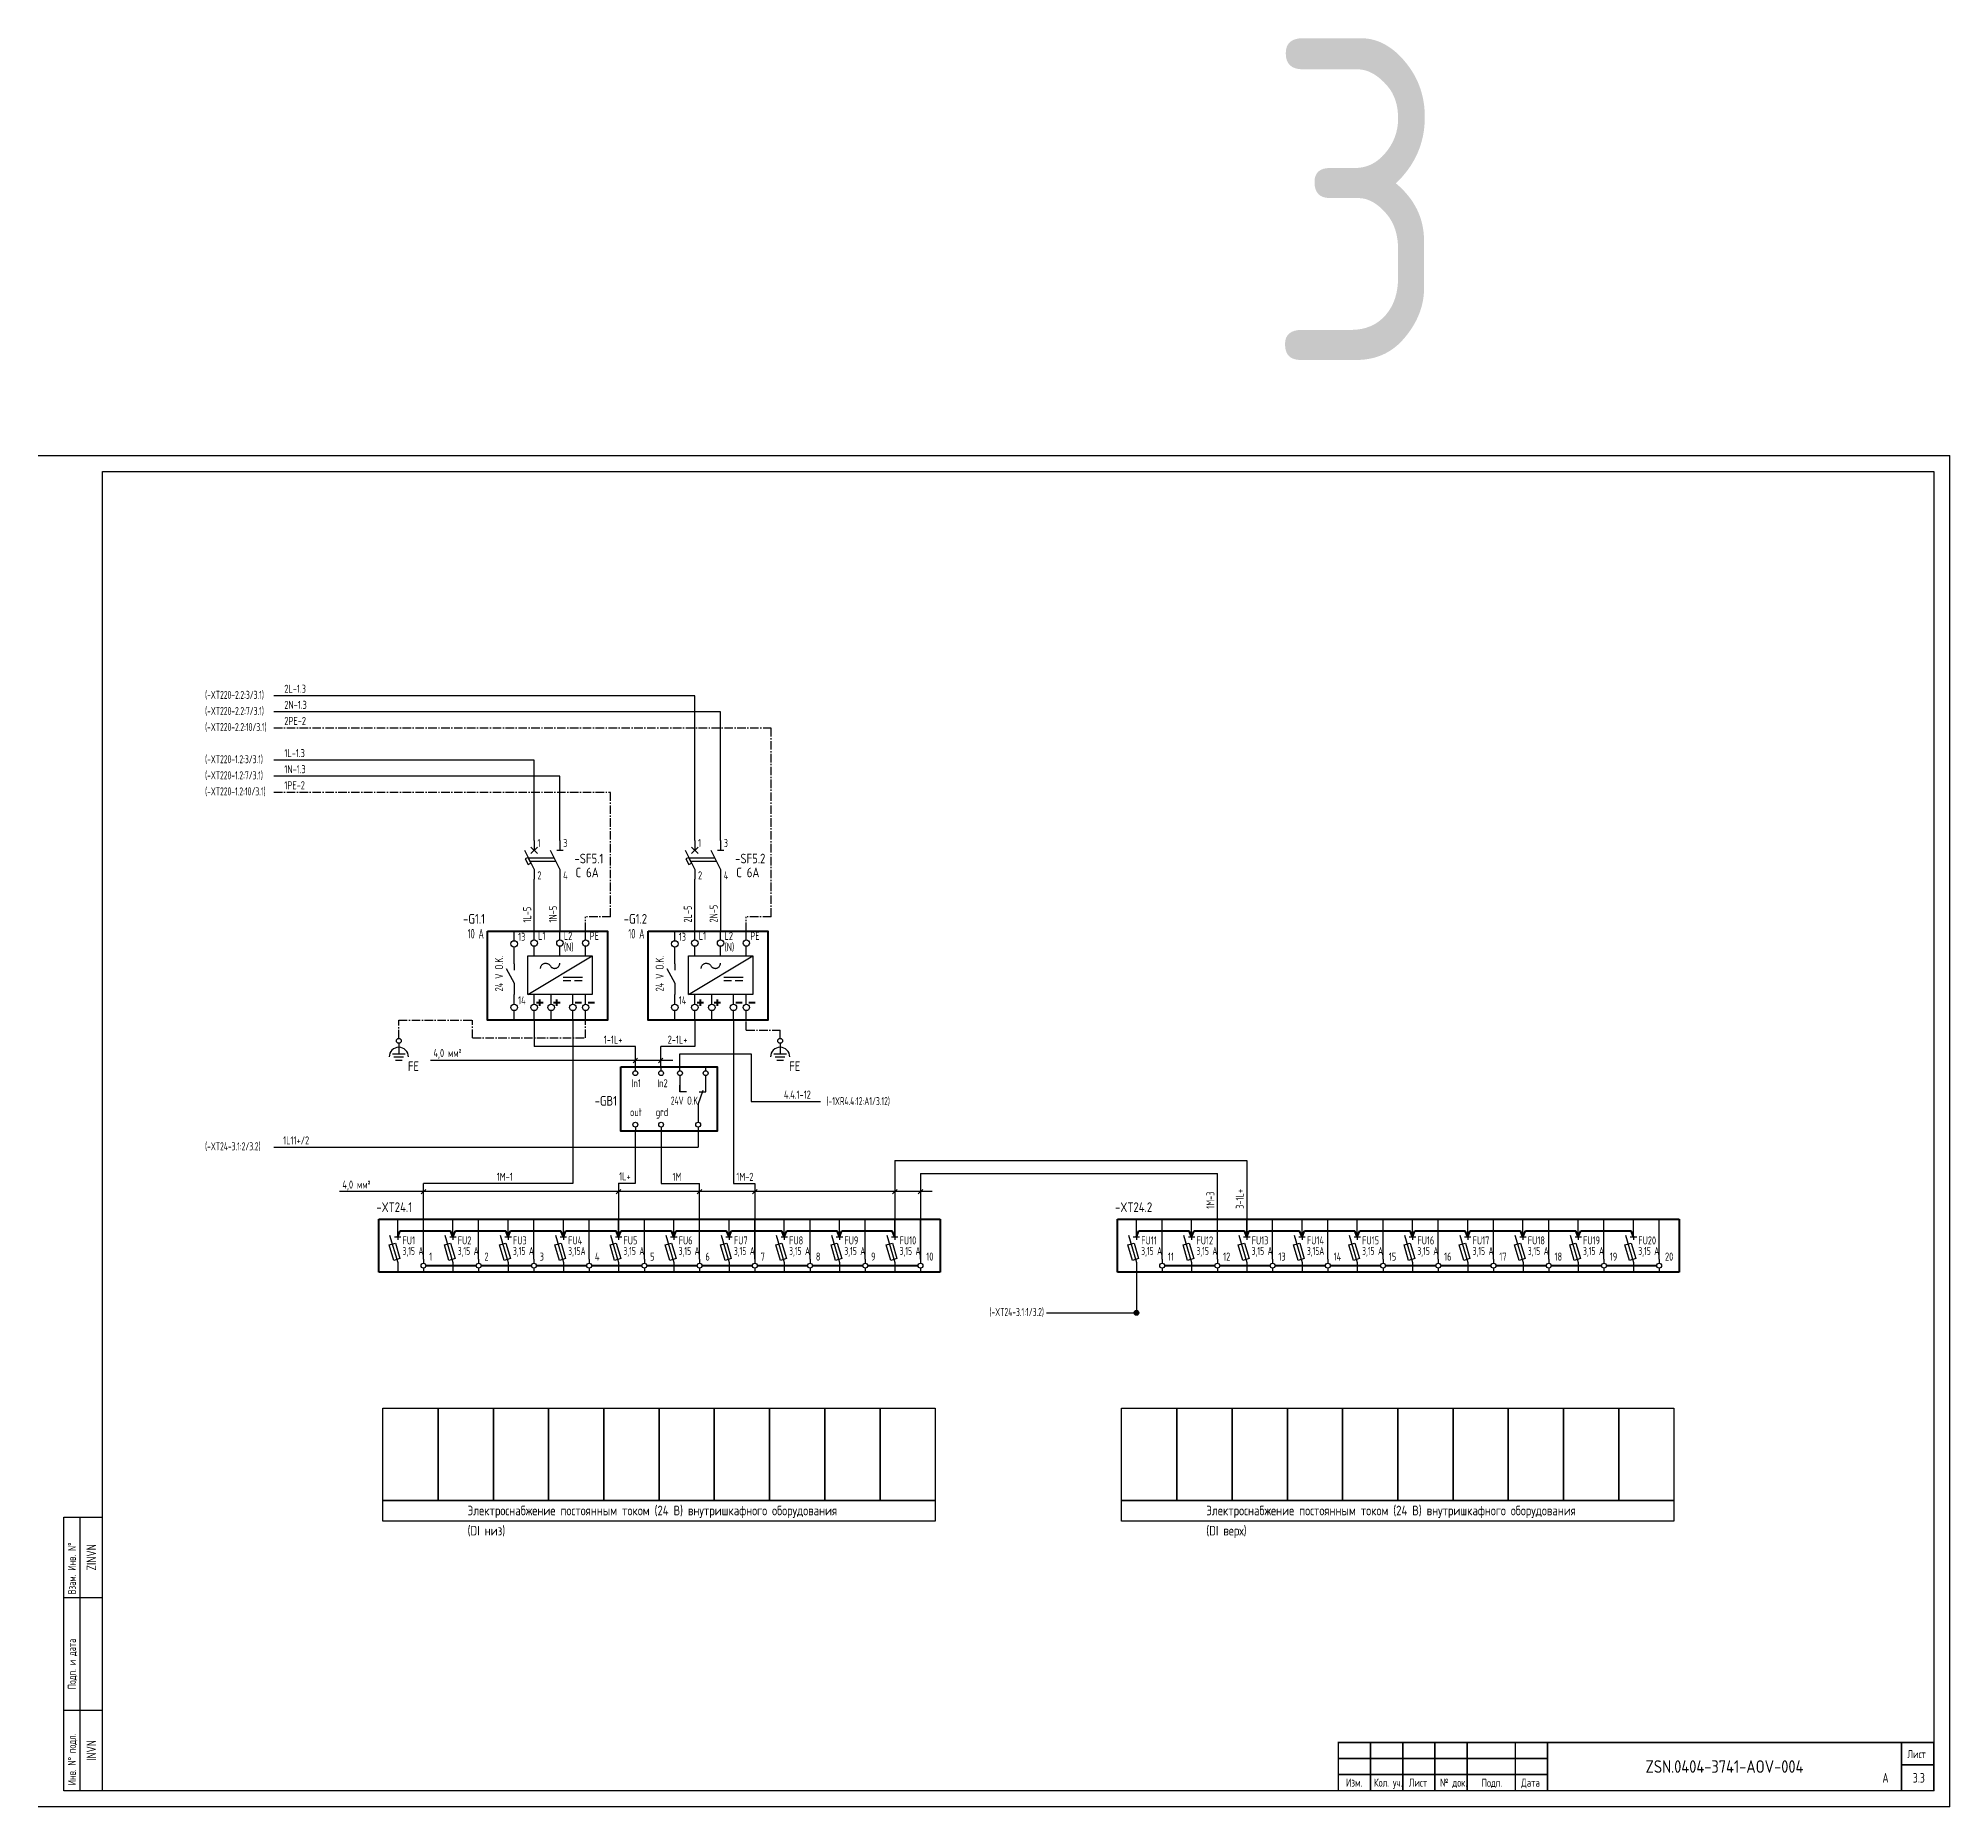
# Model space of a CAD drawing. Header units: millimetres. Extents: x 692 to 4850, y 1466 to 2016.
# Drawn here: x 1880 to 2474, y 1466 to 2016 of the extents above; entities that cross this region are included whole.
import ezdxf
from ezdxf.enums import TextEntityAlignment as Align

# ---------------------------------------------------------------- set-up
doc = ezdxf.new("R2010")
doc.units = ezdxf.units.MM
doc.linetypes.add('EPL_DASHLONGDOT', pattern=[1, 0.66, -0.12, 0.1, -0.12])
for name, color, linetype in [('Временный', 6, 'Continuous'), ('КИА_МАРКИРОВКА', 2, 'Continuous'), ('КИА_НАКЛЕЙКИ', 1, 'Continuous'), ('КИА_РАМКИ-ШТАМПЫ', 7, 'Continuous'), ('ФОРМАТ', 7, 'Continuous')]:
    doc.layers.add(name, color=color, linetype=linetype)
doc.styles.add('GOST-A 3-1', font='', dxfattribs={"height": 3})
doc.styles.add('GOSTA-2.5-1', font='', dxfattribs={"width": 0.9, "height": 2.5})
doc.styles.add('ROMAND0-100', font='romand.shx')
doc.styles.add('ROMANS0-60', font='romans.shx', dxfattribs={"width": 0.6})
doc.styles.add('ROMANS0-70', font='romans.shx', dxfattribs={"width": 0.7})
doc.styles.get('GOST-A 3-1').set_extended_font_data('GOST type A')
doc.styles.get('GOSTA-2.5-1').set_extended_font_data('GOST Type AU')

msp = doc.modelspace()

# ---------------------------------------------------------------- texts
at = {"style": 'GOST-A 3-1'}
for s, height, p in [('3', 100, (2261.67, 1915.71)), ('Электроснабжение постоянным током (24 В) внутришкафного оборудования', 3, (2013.42, 1556.96)), ('Электроснабжение постоянным током (24 В) внутришкафного оборудования', 3, (2242.97, 1556.96)), ('(DI низ)', 3, (2013.42, 1550.7)), ('(DI верх)', 3, (2242.97, 1550.7))]:
    msp.add_text(s, height=height, dxfattribs=at).set_placement(p)
for s, height, style, width, p in [('1', 2.5, 'GOSTA-2.5-1', 0.9, (2035.11, 1764.67)), ('3', 2.5, 'GOSTA-2.5-1', 0.9, (2043.11, 1764.67)), ('1', 2.5, 'GOSTA-2.5-1', 0.9, (2085.03, 1764.67)), ('3', 2.5, 'GOSTA-2.5-1', 0.9, (2093.03, 1764.67)), ('2', 2.5, 'GOSTA-2.5-1', 0.9, (2035.11, 1754.62)), ('4', 2.5, 'GOSTA-2.5-1', 0.9, (2043.11, 1754.62)), ('2', 2.5, 'GOSTA-2.5-1', 0.9, (2085.03, 1754.62)), ('4', 2.5, 'GOSTA-2.5-1', 0.9, (2093.03, 1754.62)), ('10 A', 3, 'GOST-A 3-1', 0.7, (2013.44, 1736.23)), ('10 A', 3, 'GOST-A 3-1', 0.7, (2063.37, 1736.23)), ('4,0 мм²', 2.5, 'GOSTA-2.5-1', 0.9, (2002.79, 1699.4)), ('4,0 мм²', 2.5, 'GOSTA-2.5-1', 0.9, (1974.51, 1658.52)), ('3,15 A', 2.5, 'GOSTA-2.5-1', 0.7, (1993.2, 1637.89)), ('FU1', 2.5, 'GOSTA-2.5-1', 0.9, (1993.2, 1641.16)), ('3,15 A', 2.5, 'GOSTA-2.5-1', 0.7, (2010.36, 1637.89)), ('FU2', 2.5, 'GOSTA-2.5-1', 0.9, (2010.36, 1641.16)), ('3,15 A', 2.5, 'GOSTA-2.5-1', 0.7, (2027.52, 1637.89)), ('FU3', 2.5, 'GOSTA-2.5-1', 0.9, (2027.52, 1641.16)), ('3,15A', 2.5, 'GOSTA-2.5-1', 0.7, (2044.68, 1637.89)), ('FU4', 2.5, 'GOSTA-2.5-1', 0.9, (2044.68, 1641.16)), ('3,15 A', 2.5, 'GOSTA-2.5-1', 0.7, (2061.85, 1637.89)), ('FU5', 2.5, 'GOSTA-2.5-1', 0.9, (2061.85, 1641.16)), ('3,15 A', 2.5, 'GOSTA-2.5-1', 0.7, (2079.01, 1637.89)), ('FU6', 2.5, 'GOSTA-2.5-1', 0.9, (2079.01, 1641.16)), ('3,15 A', 2.5, 'GOSTA-2.5-1', 0.7, (2096.17, 1637.89)), ('FU7', 2.5, 'GOSTA-2.5-1', 0.9, (2096.17, 1641.16)), ('3,15 A', 2.5, 'GOSTA-2.5-1', 0.7, (2113.33, 1637.89)), ('FU8', 2.5, 'GOSTA-2.5-1', 0.9, (2113.33, 1641.16)), ('3,15 A', 2.5, 'GOSTA-2.5-1', 0.7, (2130.5, 1637.89)), ('FU9', 2.5, 'GOSTA-2.5-1', 0.9, (2130.5, 1641.16)), ('3,15 A', 2.5, 'GOSTA-2.5-1', 0.7, (2147.66, 1637.89)), ('FU10', 2.5, 'GOSTA-2.5-1', 0.9, (2147.66, 1641.16)), ('3,15 A', 2.5, 'GOSTA-2.5-1', 0.7, (2222.74, 1637.89)), ('FU11', 2.5, 'GOSTA-2.5-1', 0.9, (2222.74, 1641.16)), ('3,15 A', 2.5, 'GOSTA-2.5-1', 0.7, (2239.91, 1637.89)), ('FU12', 2.5, 'GOSTA-2.5-1', 0.9, (2239.91, 1641.16)), ('3,15 A', 2.5, 'GOSTA-2.5-1', 0.7, (2257.07, 1637.89)), ('FU13', 2.5, 'GOSTA-2.5-1', 0.9, (2257.07, 1641.16)), ('3,15A', 2.5, 'GOSTA-2.5-1', 0.7, (2274.23, 1637.89)), ('FU14', 2.5, 'GOSTA-2.5-1', 0.9, (2274.23, 1641.16)), ('3,15 A', 2.5, 'GOSTA-2.5-1', 0.7, (2291.39, 1637.89)), ('FU15', 2.5, 'GOSTA-2.5-1', 0.9, (2291.39, 1641.16)), ('3,15 A', 2.5, 'GOSTA-2.5-1', 0.7, (2308.56, 1637.89)), ('FU16', 2.5, 'GOSTA-2.5-1', 0.9, (2308.56, 1641.16)), ('3,15 A', 2.5, 'GOSTA-2.5-1', 0.7, (2325.72, 1637.89)), ('FU17', 2.5, 'GOSTA-2.5-1', 0.9, (2325.72, 1641.16)), ('3,15 A', 2.5, 'GOSTA-2.5-1', 0.7, (2342.88, 1637.89)), ('FU18', 2.5, 'GOSTA-2.5-1', 0.9, (2342.88, 1641.16)), ('3,15 A', 2.5, 'GOSTA-2.5-1', 0.7, (2360.04, 1637.89)), ('FU19', 2.5, 'GOSTA-2.5-1', 0.9, (2360.04, 1641.16)), ('3,15 A', 2.5, 'GOSTA-2.5-1', 0.7, (2377.21, 1637.89)), ('FU20', 2.5, 'GOSTA-2.5-1', 0.9, (2377.21, 1641.16)), ('1', 2.5, 'GOSTA-2.5-1', 0.9, (2001.5, 1636.13)), ('2', 2.5, 'GOSTA-2.5-1', 0.9, (2018.67, 1636.13)), ('3', 2.5, 'GOSTA-2.5-1', 0.9, (2035.83, 1636.13)), ('4', 2.5, 'GOSTA-2.5-1', 0.9, (2052.99, 1636.13)), ('5', 2.5, 'GOSTA-2.5-1', 0.9, (2070.15, 1636.13)), ('6', 2.5, 'GOSTA-2.5-1', 0.9, (2087.31, 1636.13)), ('7', 2.5, 'GOSTA-2.5-1', 0.9, (2104.48, 1636.13)), ('8', 2.5, 'GOSTA-2.5-1', 0.9, (2121.64, 1636.13)), ('9', 2.5, 'GOSTA-2.5-1', 0.9, (2138.8, 1636.13)), ('10', 2.5, 'GOSTA-2.5-1', 0.9, (2155.96, 1636.13)), ('11', 2.5, 'GOSTA-2.5-1', 0.9, (2231.05, 1636.13)), ('12', 2.5, 'GOSTA-2.5-1', 0.9, (2248.21, 1636.13)), ('13', 2.5, 'GOSTA-2.5-1', 0.9, (2265.38, 1636.13)), ('14', 2.5, 'GOSTA-2.5-1', 0.9, (2282.54, 1636.13)), ('15', 2.5, 'GOSTA-2.5-1', 0.9, (2299.7, 1636.13)), ('16', 2.5, 'GOSTA-2.5-1', 0.9, (2316.86, 1636.13)), ('17', 2.5, 'GOSTA-2.5-1', 0.9, (2334.03, 1636.13)), ('18', 2.5, 'GOSTA-2.5-1', 0.9, (2351.19, 1636.13)), ('19', 2.5, 'GOSTA-2.5-1', 0.9, (2368.35, 1636.13)), ('20', 2.5, 'GOSTA-2.5-1', 0.9, (2385.51, 1636.13))]:
    msp.add_text(s, height=height, dxfattribs=dict(style=style, width=width)).set_placement(p)
at = {"color": 7, "style": 'GOST-A 3-1'}
for p in [(2046.97, 1755.27), (2096.9, 1755.27)]:
    msp.add_text('C 6A', height=3, dxfattribs=at).set_placement(p)
at = {"style": 'ROMANS0-70', "width": 0.7}
for s, p in [('Взам. Инв. N%%d', (1892.46, 1532.39)), ('Подп. и дата', (1892.46, 1502.86)), ('Инв. N%%d подл.', (1892.46, 1473.09))]:
    msp.add_text(s, height=2.5, rotation=90, dxfattribs=at).set_placement(p, align=Align.BOTTOM_LEFT)
at = {"style": 'ROMANS0-70', "width": 0.7, "flags": 12}
for tag, p in [('ZINVN', (1896.5, 1543.89)), ('INVN', (1896.5, 1483.89))]:
    msp.add_attdef(tag, text='', height=3, rotation=90, dxfattribs=at).set_placement(p, align=Align.MIDDLE_CENTER)
at = {"layer": 'Временный', "style": 'GOSTA-2.5-1', "width": 0.7}
for s, p in [('(-XT220-2.2:3/3.1)', (1931.84, 1810.71)), ('(-XT220-2.2:7/3.1)', (1931.84, 1805.71)), ('(-XT220-2.2:10/3.1)', (1931.84, 1800.71)), ('(-XT220-1.2:3/3.1)', (1931.84, 1790.71)), ('(-XT220-1.2:7/3.1)', (1931.84, 1785.71)), ('(-XT220-1.2:10/3.1)', (1931.84, 1780.71)), ('(-1XR4.4:12:A1/3.12)', (2124.94, 1684.45)), ('(-XT24-3.1:2/3.2)', (1931.84, 1670.4)), ('(-XT24-3.1:1/3.2)', (2175.58, 1618.91))]:
    msp.add_text(s, height=2.5, dxfattribs=at).set_placement(p)
at = {"layer": 'КИА_МАРКИРОВКА', "style": 'GOSTA-2.5-1', "width": 0.9}
for s, p in [('2L-1.3', (1956.48, 1812.61)), ('2N-1.3', (1956.48, 1807.61)), ('2PE-2', (1956.48, 1802.61)), ('1L-1.3', (1956.48, 1792.61)), ('1N-1.3', (1956.48, 1787.61)), ('1PE-2', (1956.48, 1782.61)), ('1-1L+', (2055.74, 1703.55)), ('2-1L+', (2075.6, 1703.55)), ('4.4.1-12', (2111.72, 1686.47)), ('1L11+/2', (1956.12, 1672.25)), ('1M-1', (2022.47, 1660.92)), ('1L+', (2060.52, 1661.06)), ('1M', (2077.11, 1660.92)), ('1M-2', (2096.93, 1660.92))]:
    msp.add_text(s, height=2.5, dxfattribs=at).set_placement(p)
for s, p in [('2N-5', (2091.11, 1741.2)), ('1L-5', (2033.18, 1741.2)), ('1N-5', (2041.18, 1741.2)), ('2L-5', (2083.11, 1741.2)), ('3-1L+', (2254.63, 1652.24)), ('1M-3', (2245.47, 1652.24))]:
    msp.add_text(s, height=2.5, rotation=90, dxfattribs=at).set_placement(p)
at = {"layer": 'КИА_НАКЛЕЙКИ', "style": 'GOST-A 3-1'}
for s, p in [('-SF5.1', (2046.63, 1759.59)), ('-SF5.2', (2096.55, 1759.59)), ('-G1.1', (2012, 1740.85)), ('-G1.2', (2061.93, 1740.85)), ('-GB1', (2052.89, 1684.29)), ('-XT24.1', (1985.06, 1651.24)), ('-XT24.2', (2214.61, 1651.24))]:
    msp.add_text(s, height=3, dxfattribs=at).set_placement(p)

# ---------------------------------------------------------------- blocks, each defined once
blk = doc.blocks.new('A$C5AB45C57')
at = {"ltscale": 4}
for p, q in [((-4.22, 18.73), (-4.22, 21.73)), ((2, 19), (2, 21.73)), ((10, 19), (10, 21.73)), ((18, 19), (18, 21.73)), ((-4.22, 13.73), (-4.22, 16.73)), ((2, 14), (2, 17)), ((10, 14), (10, 17)), ((18, 14), (18, 17)), ((-6.72, 10.08), (-4.22, 5.58)), ((-4.22, -1), (-4.22, 2)), ((2, -1), (2, 2)), ((7.28, -1), (7.28, 2)), ((14, -1), (14, 2)), ((18, -1), (18, 2)), ((-4.22, -6), (-4.22, -3)), ((2, -6), (2, -3)), ((7.28, -6), (7.28, -3)), ((14, -6), (14, -3)), ((18, -6), (18, -3))]:
    blk.add_line(p, q, dxfattribs=at)
for p, q in [((-4.22, 11.58), (-4.22, 14)), ((0, 2), (20, 14)), ((-4.22, 11.58), (-4.22, 9.58)), ((10.99, 7.4), (16.99, 7.4)), ((10.99, 6.4), (13.37, 6.4)), ((14.57, 6.4), (16.95, 6.4)), ((-4.22, 5.58), (-4.22, 3.58)), ((-4.22, 3.58), (-4.22, 2))]:
    blk.add_line(p, q)
at = {"lineweight": 40}
for p, q in [((3.75, -1.53), (3.75, 0.47)), ((9.03, -1.53), (9.03, 0.47)), ((2.75, -0.53), (4.75, -0.53)), ((8.03, -0.53), (10.03, -0.53)), ((14.75, -0.53), (16.75, -0.53)), ((18.75, -0.53), (20.75, -0.53))]:
    blk.add_line(p, q, dxfattribs=at)
blk.add_lwpolyline([(-12.49, 21.73), (24.74, 21.73), (24.74, -6), (-12.49, -6)], close=True, dxfattribs=at)
blk.add_lwpolyline([(0, 14), (20, 14), (20, 2), (0, 2)], close=True)
at = {"ltscale": 4}
for centre in [(-4.22, 17.73), (2, 18), (10, 18), (18, 18), (-4.22, -2), (2, -2), (7.28, -2), (14, -2), (18, -2)]:
    blk.add_circle(centre, 1, dxfattribs=at)
blk.add_spline([(4, 10.13), (4.05, 10.52), (4.21, 10.91), (4.41, 11.19), (4.65, 11.41), (5, 11.61), (5.32, 11.7), (5.75, 11.72), (6.12, 11.64), (6.53, 11.43), (6.89, 11.08), (7.17, 10.67), (7.42, 10.44), (7.72, 10.27), (8.17, 10.14), (8.47, 10.13), (8.85, 10.2), (9.09, 10.29), (9.39, 10.49), (9.71, 10.84), (9.88, 11.2), (9.95, 11.44), (9.97, 11.73), (9.97, 11.74)], degree=3)
at = {"style": 'GOSTA-2.5-1', "width": 0.9}
for s, p in [('13', (-2.99, 18.69)), ('L1', (3.23, 18.97)), ('(N)', (11.23, 15.53)), ('L2', (11.23, 18.97)), ('PE', (19.23, 18.97)), ('14', (-2.99, -1.03))]:
    blk.add_text(s, height=2.5, dxfattribs=at).set_placement(p)
blk.add_text('24 V O.K.', height=2.5, rotation=90, dxfattribs=at).set_placement((-7.67, 2.97))
blk = doc.blocks.new('A$C11D95457')
at = {"lineweight": 25, "ltscale": 4}
for p, q in [((3, 12), (3, 9)), ((11, 12), (11, 9)), ((0, 9), (3, 3)), ((9.25, 6.5), (1.25, 6.5)), ((2, 10), (4, 8)), ((4, 10), (2, 8)), ((8, 9), (11, 3)), ((9.75, 5.5), (1.75, 5.5)), ((3, 3), (3, 0)), ((11, 3), (11, 0))]:
    blk.add_line(p, q, dxfattribs=at)
at = {"lineweight": 25}
blk.add_line((10, 9), (12, 9), dxfattribs=at)
at = {"lineweight": 25, "ltscale": 4}
blk.add_lwpolyline([(1.11, 4.55), (2, 5), (1.11, 6.79), (0.21, 6.34)], close=True, dxfattribs=at)
blk = doc.blocks.new('A$C409B74B5')
at = {"color": 0}
for p, q in [((4.47, 18.75), (4.47, 20)), ((12.47, 18.75), (12.47, 20)), ((18.34, 18.75), (18.34, 20)), ((26.33, 18.75), (26.33, 20)), ((26.33, 12.25), (26.33, 17.25)), ((4.47, 1.25), (4.47, 0)), ((12.47, 1.25), (12.47, 0)), ((24, 1.25), (24, 0))]:
    blk.add_line(p, q, dxfattribs=at)
for p, q in [((18.34, 17.25), (18.33, 12.25)), ((18.33, 12.25), (18.33, 14.25)), ((20.33, 12.25), (18.33, 12.25)), ((24, 8.25), (25.5, 12.75)), ((24.33, 12.25), (26.33, 12.25)), ((24, 8.25), (24, 2.75))]:
    blk.add_line(p, q)
at = {"color": 0, "lineweight": 40}
blk.add_lwpolyline([(0, 20), (29.91, 20), (29.91, 0), (0, 0)], close=True, dxfattribs=at)
at = {"color": 0}
for centre in [(4.47, 18), (12.47, 18), (18.34, 18), (26.33, 18), (4.47, 2), (12.47, 2), (24, 2)]:
    blk.add_circle(centre, 0.75, dxfattribs=at)
at = {"style": 'GOSTA-2.5-1'}
for s, width, p in [('In1', 0.9, (3.27, 13.64)), ('In2', 0.9, (11.27, 13.64)), ('out', 0.9, (2.8, 4.65)), ('grd', 0.9, (10.8, 4.65)), ('24V O.K. ', 0.7, (15.49, 8.22))]:
    blk.add_text(s, height=2.5, dxfattribs=dict(at, width=width)).set_placement(p)
blk = doc.blocks.new('A$C2BF74EC9')
at = {"color": 0}
for p, q in [((0, 6.39), (4, 6.39)), ((2, 8.39), (2, 6.39)), ((0.5, 5.39), (3.5, 5.39)), ((1, 4.39), (3, 4.39))]:
    blk.add_line(p, q, dxfattribs=at)
at = {"style": 'GOST-A 3-1'}
blk.add_text('FE', height=3, dxfattribs=at).set_placement((4.81, 1))
blk = doc.blocks.new('frm6')
at = {"layer": 'ФОРМАТ'}
blk.add_line((-185, 15), (-120, 15), dxfattribs=at)
at = {"layer": 'ФОРМАТ', "const_width": 0.5}
blk.add_lwpolyline([(-185, 15), (-185, 0), (0, 0), (0, 15)], close=True, dxfattribs=at)
for points in [[(-175, 15), (-175, 0)], [(-165, 15), (-165, 0)], [(-155, 15), (-155, 0)], [(-145, 15), (-145, 0)], [(-130, 15), (-130, 0)], [(-120, 15), (-120, 0)], [(-10, 15), (-10, 0)], [(-185, 10), (-120, 10)], [(-10, 8), (0, 8)], [(-185, 5), (-120, 5)]]:
    blk.add_lwpolyline(points, dxfattribs=at)
at = {"layer": 'ФОРМАТ', "style": 'GOSTA-2.5-1', "width": 0.95}
for s, p in [('Лист', (-8.17, 9.36)), ('Изм.', (-182.63, 0.5)), ('Кол. уч.', (-173.96, 0.5)), ('Лист', (-163.13, 0.5)), ('№ док.', (-153.38, 0.5)), ('Подп.', (-140.5, 0.44)), ('Дата', (-128.17, 0.5))]:
    blk.add_text(s, height=2.5, dxfattribs=at).set_placement(p, align=Align.BOTTOM_LEFT)
at = {"layer": 'ФОРМАТ', "flags": 8}
for tag, style, width, p in [('R2', 'ROMANS0-70', 0.7, (-184.4, 10)), ('QTY2', 'ROMANS0-70', 0.65, (-174.28, 10.29)), ('SH2', 'ROMANS0-70', 0.7, (-164.3, 10)), ('ND2', 'ROMANS0-60', 0.6, (-154.34, 10)), ('SIGN2', 'ROMANS0-70', 0.7, (-144.3, 10)), ('DATE2', 'ROMANS0-70', 0.43, (-129.4, 10)), ('R1', 'ROMANS0-70', 0.7, (-184.4, 5)), ('QTY1', 'ROMANS0-70', 0.65, (-174.28, 5.29)), ('SH1', 'ROMANS0-70', 0.7, (-164.3, 5)), ('ND1', 'ROMANS0-60', 0.6, (-154.34, 5)), ('SIGN1', 'ROMANS0-70', 0.7, (-144.3, 5)), ('DATE1', 'ROMANS0-70', 0.43, (-129.4, 5))]:
    blk.add_attdef(tag, text='', height=3, dxfattribs=dict(at, style=style, width=width)).set_placement(p, align=Align.BOTTOM_LEFT)
at = {"layer": 'ФОРМАТ', "style": 'ROMANS0-70', "width": 0.7, "flags": 8}
blk.add_attdef('SH', text='', height=3, dxfattribs=at).set_placement((-5.16, 3.75), align=Align.MIDDLE_CENTER)
blk = doc.blocks.new('A$C2EC3666A')
h = blk.add_hatch(color=7)
h.dxf.hatch_style = 1
edge = h.paths.add_edge_path()
edge.add_arc((0, 0), 0.75, 0, 360)
at = {"color": 0}
blk.add_circle((0, 0), 0.75, dxfattribs=at)

# ---------------------------------------------------------------- linework, layer by layer
for p, q in [((1880, 1886.39), (2474, 1886.39)), ((2474, 1466.39), (2474, 1886.39)), ((1900, 1881.39), (2469, 1881.39)), ((1900, 1471.39), (1900, 1881.39)), ((2469, 1881.39), (2469, 1471.39)), ((1888, 1471.39), (1888, 1556.39)), ((1888, 1556.39), (1900, 1556.39)), ((1893, 1471.39), (1893, 1556.39)), ((1888, 1531.39), (1900, 1531.39)), ((1888, 1496.39), (1900, 1496.39)), ((1893, 1496.39), (1900, 1496.39)), ((1900, 1471.39), (1888, 1471.39)), ((2469, 1471.39), (1900, 1471.39)), ((2474, 1466.39), (1880, 1466.39))]:
    msp.add_line(p, q)
at = {"color": 30, "lineweight": 25, "ltscale": 4}
for p, q in [((2084.03, 1811.69), (1953.22, 1811.69)), ((2084.03, 1766.67), (2084.03, 1811.69)), ((2034.11, 1791.69), (1953.22, 1791.69)), ((2034.11, 1766.67), (2034.11, 1791.69)), ((2034.11, 1738.56), (2034.11, 1754.67)), ((2084.03, 1738.56), (2084.03, 1754.67))]:
    msp.add_line(p, q, dxfattribs=at)
at = {"color": 5, "lineweight": 25, "ltscale": 8}
for p, q in [((2092.03, 1806.69), (1953.22, 1806.69)), ((2092.03, 1766.67), (2092.03, 1806.69)), ((2042.11, 1786.69), (1953.22, 1786.69)), ((2042.11, 1766.67), (2042.11, 1786.69)), ((2042.11, 1754.67), (2042.11, 1738.56)), ((2092.03, 1754.67), (2092.03, 1738.56))]:
    msp.add_line(p, q, dxfattribs=at)
at = {"color": 3, "linetype": 'EPL_DASHLONGDOT', "lineweight": 25, "ltscale": 4}
for p, q in [((1953.22, 1801.69), (2107.77, 1801.69)), ((2107.77, 1742.98), (2107.77, 1801.69)), ((1953.22, 1781.69), (2057.85, 1781.69)), ((2057.85, 1742.98), (2057.85, 1781.69)), ((2050.11, 1738.56), (2050.11, 1742.98)), ((2057.85, 1742.98), (2050.11, 1742.98)), ((2100.03, 1738.56), (2100.03, 1742.98)), ((2107.77, 1742.98), (2100.03, 1742.98))]:
    msp.add_line(p, q, dxfattribs=at)
at = {"color": 6, "linetype": 'EPL_DASHLONGDOT', "lineweight": 25, "ltscale": 4}
for p, q in [((1992.05, 1705.17), (1992.05, 1710.83)), ((1992.05, 1710.83), (2014.97, 1710.83)), ((2014.97, 1705.37), (2014.97, 1710.83)), ((2050.11, 1705.37), (2050.11, 1710.83)), ((2100.03, 1707.77), (2100.03, 1710.83)), ((2014.97, 1705.37), (2050.11, 1705.37)), ((2100.03, 1707.77), (2110.54, 1707.77)), ((2110.54, 1705.17), (2110.54, 1707.77))]:
    msp.add_line(p, q, dxfattribs=at)
at = {"color": 1}
for p, q in [((2034.11, 1710.83), (2034.11, 1702.63)), ((2084.03, 1710.83), (2084.03, 1702.63)), ((2065.55, 1702.63), (2034.11, 1702.63)), ((2065.55, 1696.38), (2065.55, 1702.63)), ((2084.03, 1702.63), (2073.42, 1702.63)), ((2073.42, 1696.25), (2073.42, 1702.63)), ((2065.55, 1660.19), (2065.55, 1676.38)), ((2085.08, 1676.38), (2085.08, 1671.38)), ((1953.22, 1671.38), (2085.08, 1671.38)), ((2146.16, 1667.28), (2146.16, 1643.57)), ((2146.16, 1667.28), (2255.57, 1667.28)), ((2255.57, 1667.28), (2255.57, 1643.57)), ((2060.35, 1660.19), (2060.35, 1643.57)), ((2060.35, 1660.19), (2065.55, 1660.19)), ((2221.25, 1632.57), (2221.25, 1619.89)), ((2193.35, 1619.89), (2221.25, 1619.89))]:
    msp.add_line(p, q, dxfattribs=at)
at = {"color": 4}
for p, q in [((2046.11, 1710.83), (2046.11, 1660.05)), ((2096.03, 1710.83), (2096.03, 1660.06)), ((2073.55, 1676.38), (2073.55, 1660.05)), ((1999.7, 1636.57), (1999.7, 1660.05)), ((2046.11, 1660.05), (1999.7, 1660.05)), ((2073.55, 1660.05), (2085.51, 1660.05)), ((2085.51, 1636.57), (2085.51, 1660.05)), ((2096.03, 1660.06), (2102.67, 1660.06)), ((2102.67, 1660.06), (2102.68, 1636.57)), ((2154.16, 1663.16), (2154.16, 1636.57)), ((2154.16, 1663.16), (2246.41, 1663.16)), ((2246.41, 1649.01), (2246.41, 1663.16))]:
    msp.add_line(p, q, dxfattribs=at)
at = {"color": 0}
for p, q in [((1992.05, 1703.67), (1992.05, 1702.42)), ((2064.84, 1697.65), (2066.26, 1699.06)), ((2072.72, 1697.65), (2074.13, 1699.06)), ((2079.42, 1700.41), (2101.49, 1700.41)), ((2079.42, 1696.38), (2079.42, 1700.41)), ((2101.49, 1700.41), (2101.49, 1685.55)), ((2110.54, 1703.67), (2110.54, 1702.42)), ((2077.25, 1698.35), (2001.85, 1698.35)), ((2101.49, 1685.55), (2123.11, 1685.55)), ((2157.82, 1657.57), (1973.57, 1657.57)), ((1998.99, 1656.86), (2000.41, 1658.27)), ((2059.64, 1656.86), (2061.05, 1658.27)), ((2084.81, 1656.86), (2086.22, 1658.27)), ((2101.97, 1656.86), (2103.38, 1658.27)), ((2145.45, 1656.86), (2146.87, 1658.27)), ((2153.45, 1656.86), (2154.87, 1658.27)), ((1991.7, 1643.57), (1991.7, 1649.01)), ((1999.7, 1636.57), (1999.7, 1649.01)), ((2008.86, 1643.57), (2008.86, 1649.01)), ((2016.86, 1636.57), (2016.86, 1649.01)), ((2026.02, 1643.57), (2026.02, 1649.01)), ((2034.03, 1636.57), (2034.03, 1649.01)), ((2043.19, 1643.57), (2043.19, 1649.01)), ((2051.19, 1636.57), (2051.19, 1649.01)), ((2060.35, 1643.57), (2060.35, 1649.01)), ((2068.35, 1636.57), (2068.35, 1649.01)), ((2077.51, 1643.57), (2077.51, 1649.01)), ((2085.51, 1636.57), (2085.51, 1649.01)), ((2094.67, 1643.57), (2094.67, 1649.01)), ((2102.68, 1636.57), (2102.68, 1649.01)), ((2111.83, 1643.57), (2111.83, 1649.01)), ((2119.84, 1636.57), (2119.84, 1649.01)), ((2129, 1643.57), (2129, 1649.01)), ((2137, 1636.57), (2137, 1649.01)), ((2146.16, 1643.57), (2146.16, 1649.01)), ((2154.16, 1636.57), (2154.16, 1649.01)), ((2221.25, 1643.57), (2221.25, 1649.01)), ((2229.25, 1636.57), (2229.25, 1649.01)), ((2238.41, 1643.57), (2238.41, 1649.01)), ((2246.41, 1636.57), (2246.41, 1649.01)), ((2255.57, 1643.57), (2255.57, 1649.01)), ((2263.57, 1636.57), (2263.57, 1649.01)), ((2272.73, 1643.57), (2272.73, 1649.01)), ((2280.74, 1636.57), (2280.74, 1649.01)), ((2289.9, 1643.57), (2289.9, 1649.01)), ((2297.9, 1636.57), (2297.9, 1649.01)), ((2307.06, 1643.57), (2307.06, 1649.01)), ((2315.06, 1636.57), (2315.06, 1649.01)), ((2324.22, 1643.57), (2324.22, 1649.01)), ((2332.22, 1636.57), (2332.22, 1649.01)), ((2341.38, 1643.57), (2341.38, 1649.01)), ((2349.39, 1636.57), (2349.39, 1649.01)), ((2358.55, 1643.57), (2358.55, 1649.01)), ((2366.55, 1636.57), (2366.55, 1649.01)), ((2375.71, 1643.57), (2375.71, 1649.01)), ((2383.71, 1636.57), (2383.71, 1649.01)), ((1989.05, 1641), (1990.97, 1641.57)), ((1990.47, 1636.21), (1989.05, 1641)), ((1989.2, 1644.07), (1991.7, 1635.57)), ((1990.7, 1643.57), (1992.7, 1643.57)), ((1990.97, 1641.57), (1992.39, 1636.78)), ((1991.7, 1643.57), (1991.7, 1642.57)), ((2006.21, 1641), (2008.13, 1641.57)), ((2007.63, 1636.21), (2006.21, 1641)), ((2006.36, 1644.07), (2008.86, 1635.57)), ((2007.86, 1643.57), (2009.86, 1643.57)), ((2008.13, 1641.57), (2009.55, 1636.78)), ((2008.86, 1643.57), (2008.86, 1642.57)), ((2023.37, 1641), (2025.29, 1641.57)), ((2024.8, 1636.21), (2023.37, 1641)), ((2023.53, 1644.07), (2026.03, 1635.57)), ((2025.02, 1643.57), (2027.02, 1643.57)), ((2025.29, 1641.57), (2026.71, 1636.78)), ((2026.02, 1643.57), (2026.02, 1642.57)), ((2040.54, 1641), (2042.45, 1641.57)), ((2041.96, 1636.21), (2040.54, 1641)), ((2040.69, 1644.07), (2043.19, 1635.57)), ((2042.19, 1643.57), (2044.19, 1643.57)), ((2042.45, 1641.57), (2043.88, 1636.78)), ((2043.19, 1643.57), (2043.19, 1642.57)), ((2057.7, 1641), (2059.62, 1641.57)), ((2059.12, 1636.21), (2057.7, 1641)), ((2057.85, 1644.07), (2060.35, 1635.57)), ((2059.35, 1643.57), (2061.35, 1643.57)), ((2059.62, 1641.57), (2061.04, 1636.78)), ((2060.35, 1643.57), (2060.35, 1642.57)), ((2074.86, 1641), (2076.78, 1641.57)), ((2076.28, 1636.21), (2074.86, 1641)), ((2075.01, 1644.07), (2077.51, 1635.57)), ((2076.51, 1643.57), (2078.51, 1643.57)), ((2076.78, 1641.57), (2078.2, 1636.78)), ((2077.51, 1643.57), (2077.51, 1642.57)), ((2092.02, 1641), (2093.94, 1641.57)), ((2093.44, 1636.21), (2092.02, 1641)), ((2092.18, 1644.07), (2094.68, 1635.57)), ((2093.67, 1643.57), (2095.67, 1643.57)), ((2093.94, 1641.57), (2095.36, 1636.78)), ((2094.67, 1643.57), (2094.67, 1642.57)), ((2109.19, 1641), (2111.1, 1641.57)), ((2110.61, 1636.21), (2109.19, 1641)), ((2109.34, 1644.07), (2111.84, 1635.57)), ((2110.83, 1643.57), (2112.83, 1643.57)), ((2111.1, 1641.57), (2112.52, 1636.78)), ((2111.83, 1643.57), (2111.83, 1642.57)), ((2126.35, 1641), (2128.27, 1641.57)), ((2127.77, 1636.21), (2126.35, 1641)), ((2126.5, 1644.07), (2129, 1635.57)), ((2128, 1643.57), (2130, 1643.57)), ((2128.27, 1641.57), (2129.69, 1636.78)), ((2129, 1643.57), (2129, 1642.57)), ((2143.51, 1641), (2145.43, 1641.57)), ((2144.93, 1636.21), (2143.51, 1641)), ((2143.66, 1644.07), (2146.16, 1635.57)), ((2145.16, 1643.57), (2147.16, 1643.57)), ((2145.43, 1641.57), (2146.85, 1636.78)), ((2146.16, 1643.57), (2146.16, 1642.57)), ((2218.6, 1641), (2220.52, 1641.57)), ((2220.02, 1636.21), (2218.6, 1641)), ((2218.75, 1644.07), (2221.25, 1635.57)), ((2220.25, 1643.57), (2222.25, 1643.57)), ((2220.52, 1641.57), (2221.94, 1636.78)), ((2221.25, 1643.57), (2221.25, 1642.57)), ((2235.76, 1641), (2237.68, 1641.57)), ((2237.18, 1636.21), (2235.76, 1641)), ((2235.91, 1644.07), (2238.41, 1635.57)), ((2237.41, 1643.57), (2239.41, 1643.57)), ((2237.68, 1641.57), (2239.1, 1636.78)), ((2238.41, 1643.57), (2238.41, 1642.57)), ((2252.92, 1641), (2254.84, 1641.57)), ((2254.34, 1636.21), (2252.92, 1641)), ((2253.07, 1644.07), (2255.57, 1635.57)), ((2254.57, 1643.57), (2256.57, 1643.57)), ((2254.84, 1641.57), (2256.26, 1636.78)), ((2255.57, 1643.57), (2255.57, 1642.57)), ((2270.09, 1641), (2272, 1641.57)), ((2271.51, 1636.21), (2270.09, 1641)), ((2270.24, 1644.07), (2272.74, 1635.57)), ((2271.73, 1643.57), (2273.73, 1643.57)), ((2272, 1641.57), (2273.42, 1636.78)), ((2272.73, 1643.57), (2272.73, 1642.57)), ((2287.25, 1641), (2289.17, 1641.57)), ((2288.67, 1636.21), (2287.25, 1641)), ((2287.4, 1644.07), (2289.9, 1635.57)), ((2288.9, 1643.57), (2290.9, 1643.57)), ((2289.17, 1641.57), (2290.59, 1636.78)), ((2289.9, 1643.57), (2289.9, 1642.57)), ((2304.41, 1641), (2306.33, 1641.57)), ((2305.83, 1636.21), (2304.41, 1641)), ((2304.56, 1644.07), (2307.06, 1635.57)), ((2306.06, 1643.57), (2308.06, 1643.57)), ((2306.33, 1641.57), (2307.75, 1636.78)), ((2307.06, 1643.57), (2307.06, 1642.57)), ((2321.57, 1641), (2323.49, 1641.57)), ((2322.99, 1636.21), (2321.57, 1641)), ((2321.72, 1644.07), (2324.22, 1635.57)), ((2323.22, 1643.57), (2325.22, 1643.57)), ((2323.49, 1641.57), (2324.91, 1636.78)), ((2324.22, 1643.57), (2324.22, 1642.57)), ((2338.73, 1641), (2340.65, 1641.57)), ((2340.16, 1636.21), (2338.73, 1641)), ((2338.89, 1644.07), (2341.39, 1635.57)), ((2340.38, 1643.57), (2342.38, 1643.57)), ((2340.65, 1641.57), (2342.07, 1636.78)), ((2341.38, 1643.57), (2341.38, 1642.57)), ((2355.9, 1641), (2357.81, 1641.57)), ((2357.32, 1636.21), (2355.9, 1641)), ((2356.05, 1644.07), (2358.55, 1635.57)), ((2357.55, 1643.57), (2359.55, 1643.57)), ((2357.81, 1641.57), (2359.24, 1636.78)), ((2358.55, 1643.57), (2358.55, 1642.57)), ((2373.06, 1641), (2374.98, 1641.57)), ((2374.48, 1636.21), (2373.06, 1641)), ((2373.21, 1644.07), (2375.71, 1635.57)), ((2374.71, 1643.57), (2376.71, 1643.57)), ((2374.98, 1641.57), (2376.4, 1636.78)), ((2375.71, 1643.57), (2375.71, 1642.57)), ((1992.39, 1636.78), (1990.47, 1636.21)), ((1991.7, 1635.57), (1991.7, 1632.57)), ((1999.7, 1636.57), (1999.7, 1635.32)), ((1999.7, 1633.82), (1999.7, 1632.57)), ((2009.55, 1636.78), (2007.63, 1636.21)), ((2008.86, 1635.57), (2008.86, 1632.57)), ((2016.86, 1636.57), (2016.86, 1635.32)), ((2016.86, 1633.82), (2016.86, 1632.57)), ((2026.71, 1636.78), (2024.8, 1636.21)), ((2026.03, 1635.57), (2026.03, 1632.57)), ((2034.03, 1636.57), (2034.03, 1635.32)), ((2034.03, 1633.82), (2034.03, 1632.57)), ((2043.88, 1636.78), (2041.96, 1636.21)), ((2043.19, 1635.57), (2043.19, 1632.57)), ((2051.19, 1636.57), (2051.19, 1635.32)), ((2051.19, 1633.82), (2051.19, 1632.57)), ((2061.04, 1636.78), (2059.12, 1636.21)), ((2060.35, 1635.57), (2060.35, 1632.57)), ((2068.35, 1636.57), (2068.35, 1635.32)), ((2068.35, 1633.82), (2068.35, 1632.57)), ((2078.2, 1636.78), (2076.28, 1636.21)), ((2077.51, 1635.57), (2077.51, 1632.57)), ((2085.51, 1636.57), (2085.51, 1635.32)), ((2085.51, 1633.82), (2085.51, 1632.57)), ((2095.36, 1636.78), (2093.44, 1636.21)), ((2094.68, 1635.57), (2094.68, 1632.57)), ((2102.68, 1636.57), (2102.68, 1635.32)), ((2102.68, 1633.82), (2102.68, 1632.57)), ((2112.52, 1636.78), (2110.61, 1636.21)), ((2111.84, 1635.57), (2111.84, 1632.57)), ((2119.84, 1636.57), (2119.84, 1635.32)), ((2119.84, 1633.82), (2119.84, 1632.57)), ((2129.69, 1636.78), (2127.77, 1636.21)), ((2129, 1635.57), (2129, 1632.57)), ((2137, 1636.57), (2137, 1635.32)), ((2137, 1633.82), (2137, 1632.57)), ((2146.85, 1636.78), (2144.93, 1636.21)), ((2146.16, 1635.57), (2146.16, 1632.57)), ((2154.16, 1636.57), (2154.16, 1635.32)), ((2154.16, 1633.82), (2154.16, 1632.57)), ((2221.94, 1636.78), (2220.02, 1636.21)), ((2221.25, 1635.57), (2221.25, 1632.57)), ((2229.25, 1636.57), (2229.25, 1635.32)), ((2229.25, 1633.82), (2229.25, 1632.57)), ((2239.1, 1636.78), (2237.18, 1636.21)), ((2238.41, 1635.57), (2238.41, 1632.57)), ((2246.41, 1636.57), (2246.41, 1635.32)), ((2246.41, 1633.82), (2246.41, 1632.57)), ((2256.26, 1636.78), (2254.34, 1636.21)), ((2255.57, 1635.57), (2255.57, 1632.57)), ((2263.57, 1636.57), (2263.57, 1635.32)), ((2263.57, 1633.82), (2263.57, 1632.57)), ((2273.42, 1636.78), (2271.51, 1636.21)), ((2272.74, 1635.57), (2272.74, 1632.57)), ((2280.74, 1636.57), (2280.74, 1635.32)), ((2280.74, 1633.82), (2280.74, 1632.57)), ((2290.59, 1636.78), (2288.67, 1636.21)), ((2289.9, 1635.57), (2289.9, 1632.57)), ((2297.9, 1636.57), (2297.9, 1635.32)), ((2297.9, 1633.82), (2297.9, 1632.57)), ((2307.75, 1636.78), (2305.83, 1636.21)), ((2307.06, 1635.57), (2307.06, 1632.57)), ((2315.06, 1636.57), (2315.06, 1635.32)), ((2315.06, 1633.82), (2315.06, 1632.57)), ((2324.91, 1636.78), (2322.99, 1636.21)), ((2324.22, 1635.57), (2324.22, 1632.57)), ((2332.22, 1636.57), (2332.22, 1635.32)), ((2332.22, 1633.82), (2332.22, 1632.57)), ((2342.07, 1636.78), (2340.16, 1636.21)), ((2341.39, 1635.57), (2341.39, 1632.57)), ((2349.39, 1636.57), (2349.39, 1635.32)), ((2349.39, 1633.82), (2349.39, 1632.57)), ((2359.24, 1636.78), (2357.32, 1636.21)), ((2358.55, 1635.57), (2358.55, 1632.57)), ((2366.55, 1636.57), (2366.55, 1635.32)), ((2366.55, 1633.82), (2366.55, 1632.57)), ((2376.4, 1636.78), (2374.48, 1636.21)), ((2375.71, 1635.57), (2375.71, 1632.57)), ((2383.71, 1636.57), (2383.71, 1635.32)), ((2383.71, 1633.82), (2383.71, 1632.57))]:
    msp.add_line(p, q, dxfattribs=at)
at = {"color": 0, "lineweight": 40}
for p, q in [((1985.84, 1649.01), (2160.32, 1649.01)), ((1985.84, 1632.57), (1985.84, 1649.01)), ((2160.32, 1649.01), (2160.32, 1632.57)), ((2215.39, 1649.01), (2389.86, 1649.01)), ((2215.39, 1632.57), (2215.39, 1649.01)), ((2389.86, 1649.01), (2389.86, 1632.57)), ((2160.32, 1632.57), (1985.84, 1632.57)), ((2389.86, 1632.57), (2215.39, 1632.57))]:
    msp.add_line(p, q, dxfattribs=at)
at = {"color": 1, "lineweight": 40, "ltscale": 4}
for p, q in [((1991.7, 1643.57), (1992.46, 1645.39)), ((1992.46, 1645.39), (2008.1, 1645.39)), ((2008.86, 1643.57), (2008.1, 1645.39)), ((2008.86, 1643.57), (2009.62, 1645.39)), ((2009.62, 1645.39), (2025.26, 1645.39)), ((2026.02, 1643.57), (2025.26, 1645.39)), ((2026.02, 1643.57), (2026.79, 1645.39)), ((2026.79, 1645.39), (2042.42, 1645.39)), ((2043.19, 1643.57), (2042.42, 1645.39)), ((2043.19, 1643.57), (2043.95, 1645.39)), ((2043.95, 1645.39), (2059.58, 1645.39)), ((2060.35, 1643.57), (2059.58, 1645.39)), ((2060.35, 1643.57), (2061.11, 1645.39)), ((2061.11, 1645.39), (2076.75, 1645.39)), ((2077.51, 1643.57), (2076.75, 1645.39)), ((2077.51, 1643.57), (2078.27, 1645.39)), ((2078.27, 1645.39), (2093.91, 1645.39)), ((2094.67, 1643.57), (2093.91, 1645.39)), ((2094.67, 1643.57), (2095.44, 1645.39)), ((2095.44, 1645.39), (2111.07, 1645.39)), ((2111.83, 1643.57), (2111.07, 1645.39)), ((2111.83, 1643.57), (2112.6, 1645.39)), ((2112.6, 1645.39), (2128.23, 1645.39)), ((2129, 1643.57), (2128.23, 1645.39)), ((2129, 1643.57), (2129.76, 1645.39)), ((2129.76, 1645.39), (2145.4, 1645.39)), ((2146.16, 1643.57), (2145.4, 1645.39)), ((2221.25, 1643.57), (2222.01, 1645.39)), ((2222.01, 1645.39), (2237.65, 1645.39)), ((2238.41, 1643.57), (2237.65, 1645.39)), ((2238.41, 1643.57), (2239.17, 1645.39)), ((2239.17, 1645.39), (2254.81, 1645.39)), ((2255.57, 1643.57), (2254.81, 1645.39)), ((2255.57, 1643.57), (2256.33, 1645.39)), ((2256.33, 1645.39), (2271.97, 1645.39)), ((2272.73, 1643.57), (2271.97, 1645.39)), ((2272.73, 1643.57), (2273.5, 1645.39)), ((2273.5, 1645.39), (2289.13, 1645.39)), ((2289.9, 1643.57), (2289.13, 1645.39)), ((2289.9, 1643.57), (2290.66, 1645.39)), ((2290.66, 1645.39), (2306.3, 1645.39)), ((2307.06, 1643.57), (2306.3, 1645.39)), ((2307.06, 1643.57), (2307.82, 1645.39)), ((2307.82, 1645.39), (2323.46, 1645.39)), ((2324.22, 1643.57), (2323.46, 1645.39)), ((2324.22, 1643.57), (2324.98, 1645.39)), ((2324.98, 1645.39), (2340.62, 1645.39)), ((2341.38, 1643.57), (2340.62, 1645.39)), ((2341.38, 1643.57), (2342.15, 1645.39)), ((2342.15, 1645.39), (2357.78, 1645.39)), ((2358.55, 1643.57), (2357.78, 1645.39)), ((2358.55, 1643.57), (2359.31, 1645.39)), ((2359.31, 1645.39), (2374.95, 1645.39)), ((2375.71, 1643.57), (2374.95, 1645.39))]:
    msp.add_line(p, q, dxfattribs=at)
at = {"color": 4, "linetype": 'Continuous', "lineweight": 40, "ltscale": 8}
for p, q in [((2000.45, 1634.57), (2016.11, 1634.57)), ((2017.61, 1634.57), (2033.28, 1634.57)), ((2034.78, 1634.57), (2050.44, 1634.57)), ((2051.94, 1634.57), (2067.6, 1634.57)), ((2069.1, 1634.57), (2084.76, 1634.57)), ((2086.26, 1634.57), (2101.93, 1634.57)), ((2103.43, 1634.57), (2119.09, 1634.57)), ((2120.59, 1634.57), (2136.25, 1634.57)), ((2137.75, 1634.57), (2153.41, 1634.57)), ((2230, 1634.57), (2245.66, 1634.57)), ((2247.16, 1634.57), (2262.82, 1634.57)), ((2264.32, 1634.57), (2279.99, 1634.57)), ((2281.49, 1634.57), (2297.15, 1634.57)), ((2298.65, 1634.57), (2314.31, 1634.57)), ((2315.81, 1634.57), (2331.47, 1634.57)), ((2332.97, 1634.57), (2348.64, 1634.57)), ((2350.14, 1634.57), (2365.8, 1634.57)), ((2367.3, 1634.57), (2382.96, 1634.57))]:
    msp.add_line(p, q, dxfattribs=at)
at = {"color": 0}
for points in [[(1987.12, 1590.3), (2004.28, 1590.3), (2004.28, 1561.6), (1987.12, 1561.6)], [(2004.28, 1590.3), (2021.45, 1590.3), (2021.45, 1561.6), (2004.28, 1561.6)], [(2021.45, 1590.3), (2038.61, 1590.3), (2038.61, 1561.6), (2021.45, 1561.6)], [(2038.61, 1590.3), (2055.77, 1590.3), (2055.77, 1561.6), (2038.61, 1561.6)], [(2055.77, 1590.3), (2072.93, 1590.3), (2072.93, 1561.6), (2055.77, 1561.6)], [(2072.93, 1590.3), (2090.09, 1590.3), (2090.09, 1561.6), (2072.93, 1561.6)], [(2090.09, 1590.3), (2107.26, 1590.3), (2107.26, 1561.6), (2090.09, 1561.6)], [(2107.26, 1590.3), (2124.42, 1590.3), (2124.42, 1561.6), (2107.26, 1561.6)], [(2124.42, 1590.3), (2141.58, 1590.3), (2141.58, 1561.6), (2124.42, 1561.6)], [(2141.58, 1590.3), (2158.74, 1590.3), (2158.74, 1561.6), (2141.58, 1561.6)], [(2216.67, 1590.3), (2233.83, 1590.3), (2233.83, 1561.6), (2216.67, 1561.6)], [(2233.83, 1590.3), (2250.99, 1590.3), (2250.99, 1561.6), (2233.83, 1561.6)], [(2250.99, 1590.3), (2268.16, 1590.3), (2268.16, 1561.6), (2250.99, 1561.6)], [(2268.16, 1590.3), (2285.32, 1590.3), (2285.32, 1561.6), (2268.16, 1561.6)], [(2285.32, 1590.3), (2302.48, 1590.3), (2302.48, 1561.6), (2285.32, 1561.6)], [(2302.48, 1590.3), (2319.64, 1590.3), (2319.64, 1561.6), (2302.48, 1561.6)], [(2319.64, 1590.3), (2336.81, 1590.3), (2336.81, 1561.6), (2319.64, 1561.6)], [(2336.81, 1590.3), (2353.97, 1590.3), (2353.97, 1561.6), (2336.81, 1561.6)], [(2353.97, 1590.3), (2371.13, 1590.3), (2371.13, 1561.6), (2353.97, 1561.6)], [(2371.13, 1590.3), (2388.29, 1590.3), (2388.29, 1561.6), (2371.13, 1561.6)], [(1987.12, 1561.6), (2158.74, 1561.6), (2158.74, 1555.13), (1987.12, 1555.13)], [(2216.67, 1561.6), (2388.29, 1561.6), (2388.29, 1555.13), (2216.67, 1555.13)]]:
    msp.add_lwpolyline(points, close=True, dxfattribs=at)
for centre in [(1992.05, 1704.42), (2110.54, 1704.42), (1999.7, 1634.57), (2016.86, 1634.57), (2034.03, 1634.57), (2051.19, 1634.57), (2068.35, 1634.57), (2085.51, 1634.57), (2102.68, 1634.57), (2119.84, 1634.57), (2137, 1634.57), (2154.16, 1634.57), (2229.25, 1634.57), (2246.41, 1634.57), (2263.57, 1634.57), (2280.74, 1634.57), (2297.9, 1634.57), (2315.06, 1634.57), (2332.22, 1634.57), (2349.39, 1634.57), (2366.55, 1634.57), (2383.71, 1634.57)]:
    msp.add_circle(centre, 0.75, dxfattribs=at)
for centre in [(1992.05, 1699.42), (2110.54, 1699.42)]:
    msp.add_arc(centre, 3, 0, 180, dxfattribs=at)

# ---------------------------------------------------------------- block references
for name, p in [('A$C11D95457', (2031.11, 1754.67)), ('A$C11D95457', (2081.03, 1754.67)), ('A$C5AB45C57', (2032.11, 1716.83)), ('A$C5AB45C57', (2082.03, 1716.83)), ('A$C2BF74EC9', (1990.05, 1694.03)), ('A$C2BF74EC9', (2108.54, 1694.03)), ('A$C409B74B5', (2061.08, 1676.38)), ('A$C2EC3666A', (2221.25, 1619.89))]:
    msp.add_blockref(name, p, dxfattribs=at)
at = {"layer": 'КИА_РАМКИ-ШТАМПЫ'}
ref = msp.add_blockref('frm6', (2469, 1471.39), dxfattribs=at)
ref.add_attrib('TITLE', 'ZSN.0404-3741-AOV-004', dxfattribs={"layer": '0', "height": 3.9, "style": 'ROMAND0-100', "width": 0.8, "flags": 8}).set_placement((2404, 1478.89), align=Align.MIDDLE_CENTER)
ref.add_attrib('SH', '3.3', dxfattribs={"layer": '0', "height": 3, "style": 'ROMANS0-70', "width": 0.7, "flags": 8}).set_placement((2464.4, 1475.39), align=Align.MIDDLE_CENTER)
ref.add_attrib('REV', 'А', dxfattribs={"layer": '0', "height": 3, "style": 'ROMANS0-70', "width": 0.7, "flags": 8}).set_placement((2454.03, 1475.36), align=Align.MIDDLE_CENTER)

msp.set_redraw_order([(e.dxf.handle, doc.entitydb.next_handle()) for e in msp.query("TEXT MTEXT ATTDEF DIMENSION ARC_DIMENSION")])  # texts and dimensions are drawn at this point

doc.saveas('drawing.dxf')
